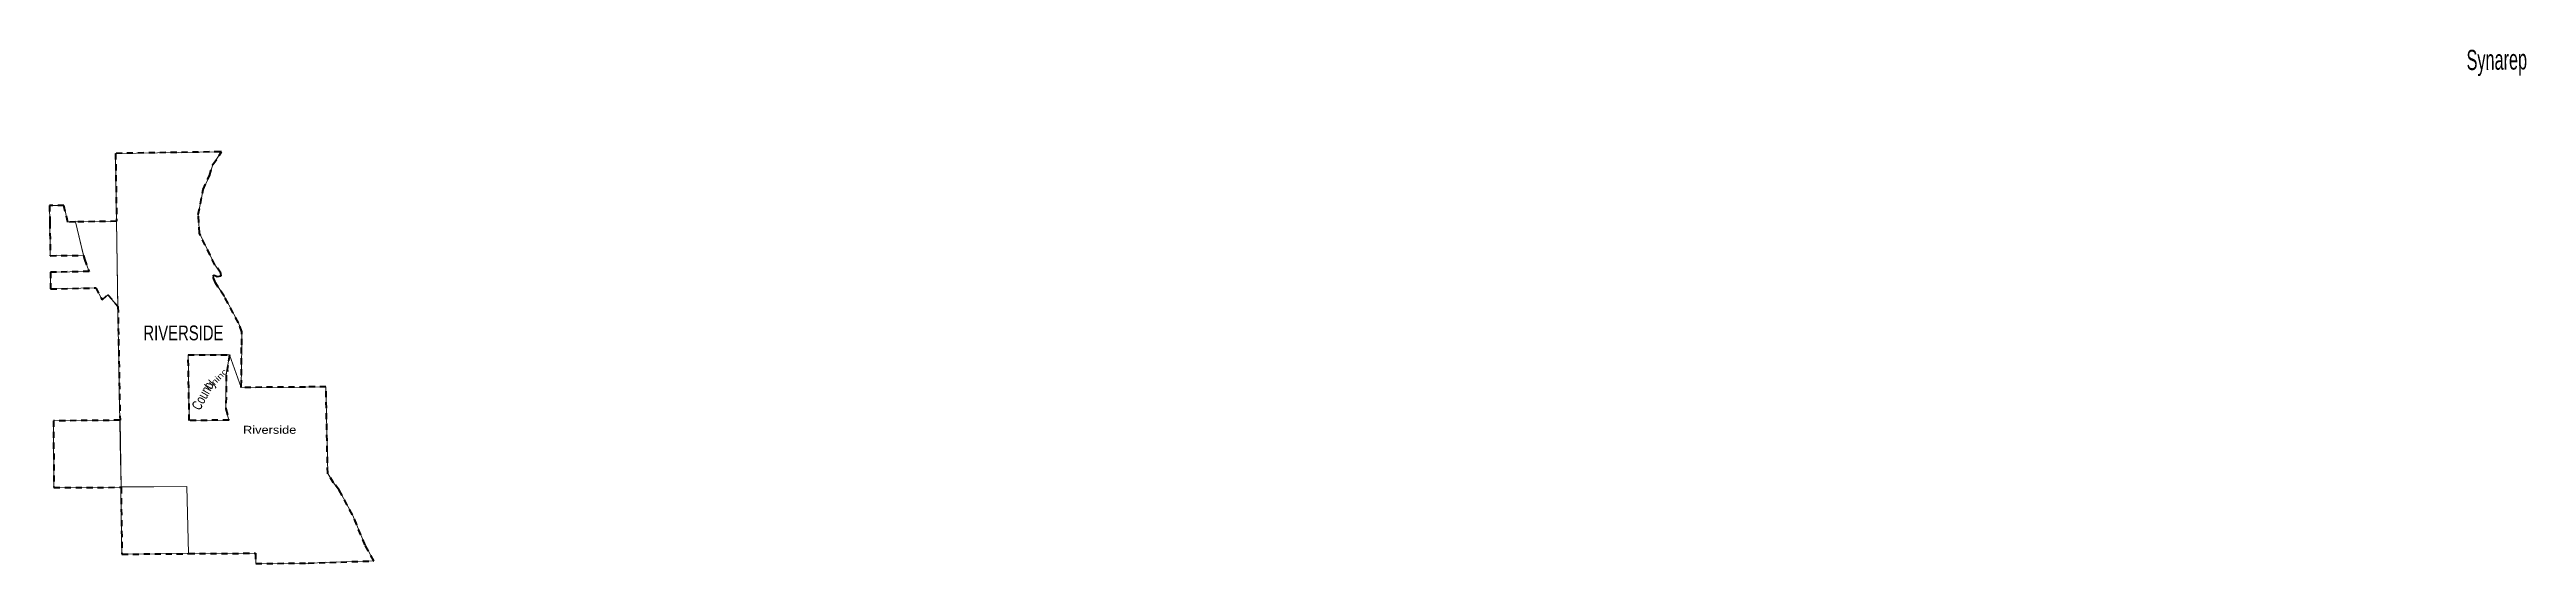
# Model space of a CAD drawing. Header units: feet. Extents: x -903180 to 1023491, y -707744 to 564635.
# Drawn here: x 361773 to 410743, y 369026 to 379192 of the extents above; entities that cross this region are included whole.
import ezdxf

# ---------------------------------------------------------------- set-up
doc = ezdxf.new("R2010")
doc.units = ezdxf.units.FT
doc.header["$LTSCALE"] = 80
doc.linetypes.add('SHORT_DASHED', pattern=[2.7, 1.5, -1.2])
for name, color, linetype, lineweight in [('13', 7, 'SHORT_DASHED', 40), ('58', 7, 'Continuous', 13), ('62', 7, 'Continuous', 13)]:
    doc.layers.add(name, color=color, linetype=linetype, lineweight=lineweight)
for name, color, linetype in [('14', 7, 'Continuous'), ('16', 7, 'Continuous'), ('36', 7, 'Continuous')]:
    doc.layers.add(name, color=color, linetype=linetype)

msp = doc.modelspace()

# ---------------------------------------------------------------- texts
at = {"layer": '14', "width": 0.75}
msp.add_text('RIVERSIDE', height=292.8, dxfattribs=at).set_placement((363628.12, 373440.09))
at = {"layer": '16', "width": 0.6}
msp.add_text('Synarep', height=400, rotation=0.63, dxfattribs=at).set_placement((409561.03, 378784.86))
at = {"layer": '36', "width": 1.35}
msp.add_text('Uninc.', height=113, rotation=45, dxfattribs=at).set_placement((364927.7, 372440.03))
at = {"layer": '36', "width": 1.2}
msp.add_text('Riverside', height=157.5, dxfattribs=at).set_placement((365598.3, 371591.52))
at = {"layer": '62', "width": 0.75}
msp.add_text('County', height=200, rotation=61, dxfattribs=at).set_placement((364744.46, 372039.17))

# ---------------------------------------------------------------- linework, layer by layer
at = {"layer": '13'}
for points in [[(366884.81, 369031.9), (368181.02, 369078.47), (368010.51, 369389.95), (367762.46, 369990.81), (367498, 370476.95), (367390, 370620.95), (367272.06, 370802.59), (367237.15, 372519.97), (366831.66, 372516.59), (365563.69, 372508.35), (365563.94, 372532.65), (365571.18, 373348.05), (365575.18, 373605.04), (365507.68, 373786.05), (365224.7, 374311.62), (365052.9, 374575.96), (365000.18, 374716.74), (365026.2, 374731.31), (365087.21, 374703.95), (365163.74, 374717.29), (365158.89, 374767.79), (365043.17, 374933.88), (364736.41, 375558.21), (364712.33, 375930.07), (364809.53, 376421.17), (364932.38, 376696.22), (365003.61, 376915.83), (365161.86, 377150.12), (365175.41, 377170.19), (365150.53, 377169.82), (363077.01, 377138.34), (363097.64, 375794.69), (362285.13, 375780.98), (362134.26, 375779.63), (362054.01, 376108.81), (361772.68, 376106.16), (361776.64, 375773.97), (361788.17, 375114.07), (362446.49, 375121.1), (362464.52, 375046.18), (362555.49, 374800.48), (361789.65, 374786.41), (361794.41, 374456.44), (362685.33, 374476.82), (362813.08, 374241.16), (362923.89, 374342.12), (363124.4, 374108.06), (363165.84, 371859.28), (361851.71, 371847.92), (361857.5, 370527.93), (363185.56, 370532.92)], [(363185.56, 370532.92), (363204.99, 369211.09), (364522.87, 369220.19), (365843.39, 369228.11), (365849.88, 369025.82), (366884.81, 369031.9)]]:
    msp.add_lwpolyline(points, dxfattribs=at)
msp.add_lwpolyline([(364535.56, 371855.59), (364513.81, 373151.13), (365330.49, 373155.65), (365267.68, 372750.52), (365260.11, 372082.8), (365318.3, 371859.43)], close=True, dxfattribs=at)
at = {"layer": '58'}
for points in [[(365563.73, 372508.35), (365571.18, 373348.05), (365575.18, 373605.04), (365507.68, 373786.05), (365224.7, 374311.62), (365052.9, 374575.96), (365000.18, 374716.74), (365026.2, 374731.31), (365087.21, 374703.95), (365163.74, 374717.29), (365158.89, 374767.79), (365043.17, 374933.88), (364736.41, 375558.21), (364712.33, 375930.07), (364809.53, 376421.17), (364932.38, 376696.22), (365003.61, 376915.83), (365161.86, 377150.12), (365175.41, 377170.19), (365150.53, 377169.82), (363077.01, 377138.34), (363117.64, 374494.67), (363118.16, 374462.64), (363118.3, 374454.67), (363171.39, 371438.6), (363172.09, 371398.6), (363187.33, 370532.93), (364483.8, 370550.62), (364522.87, 369220.19), (365843.39, 369228.11), (365849.88, 369025.82), (366884.81, 369031.9)], [(364535.56, 371855.59), (364513.81, 373151.13), (365330.48, 373155.65), (365563.73, 372508.35)], [(365330.48, 373155.65), (365267.68, 372750.52), (365260.11, 372082.8), (365318.3, 371859.43), (364535.56, 371855.59)], [(366884.81, 369031.9), (368181.02, 369078.47), (368010.51, 369389.95), (367762.46, 369990.81), (367498, 370476.95), (367390, 370620.95), (367272.06, 370802.59), (367237.15, 372519.97), (366831.66, 372516.59), (365563.73, 372508.35), (365330.48, 373155.65)]]:
    msp.add_lwpolyline(points, dxfattribs=at)
for points in [[(362446.49, 375121.1), (361788.17, 375114.07), (361776.64, 375773.97), (361772.68, 376106.16), (362054.01, 376108.81), (362134.26, 375779.63), (362285.13, 375780.98)], [(362555.49, 374800.48), (362464.52, 375046.18), (362392.1, 375344.56), (362285.13, 375780.98), (363097.64, 375794.69), (363124.4, 374108.06), (362923.89, 374342.12), (362813.08, 374241.16), (362685.33, 374476.82), (361794.41, 374456.44), (361789.65, 374786.41)], [(363165.84, 371859.28), (363187.33, 370532.93), (361857.5, 370527.93), (361851.71, 371847.92)], [(361857.5, 370527.93), (361851.71, 371847.92), (363165.84, 371859.28), (363187.33, 370532.93)], [(364483.8, 370550.62), (364522.87, 369220.19), (363204.99, 369211.09), (363185.43, 370541.43)], [(363204.99, 369211.09), (363185.43, 370541.43), (364483.8, 370550.62), (364522.87, 369220.19)]]:
    msp.add_lwpolyline(points, close=True, dxfattribs=at)

msp.set_redraw_order([(e.dxf.handle, doc.entitydb.next_handle()) for e in msp.query("TEXT MTEXT ATTDEF DIMENSION ARC_DIMENSION")])  # texts and dimensions are drawn at this point

doc.saveas('drawing.dxf')
